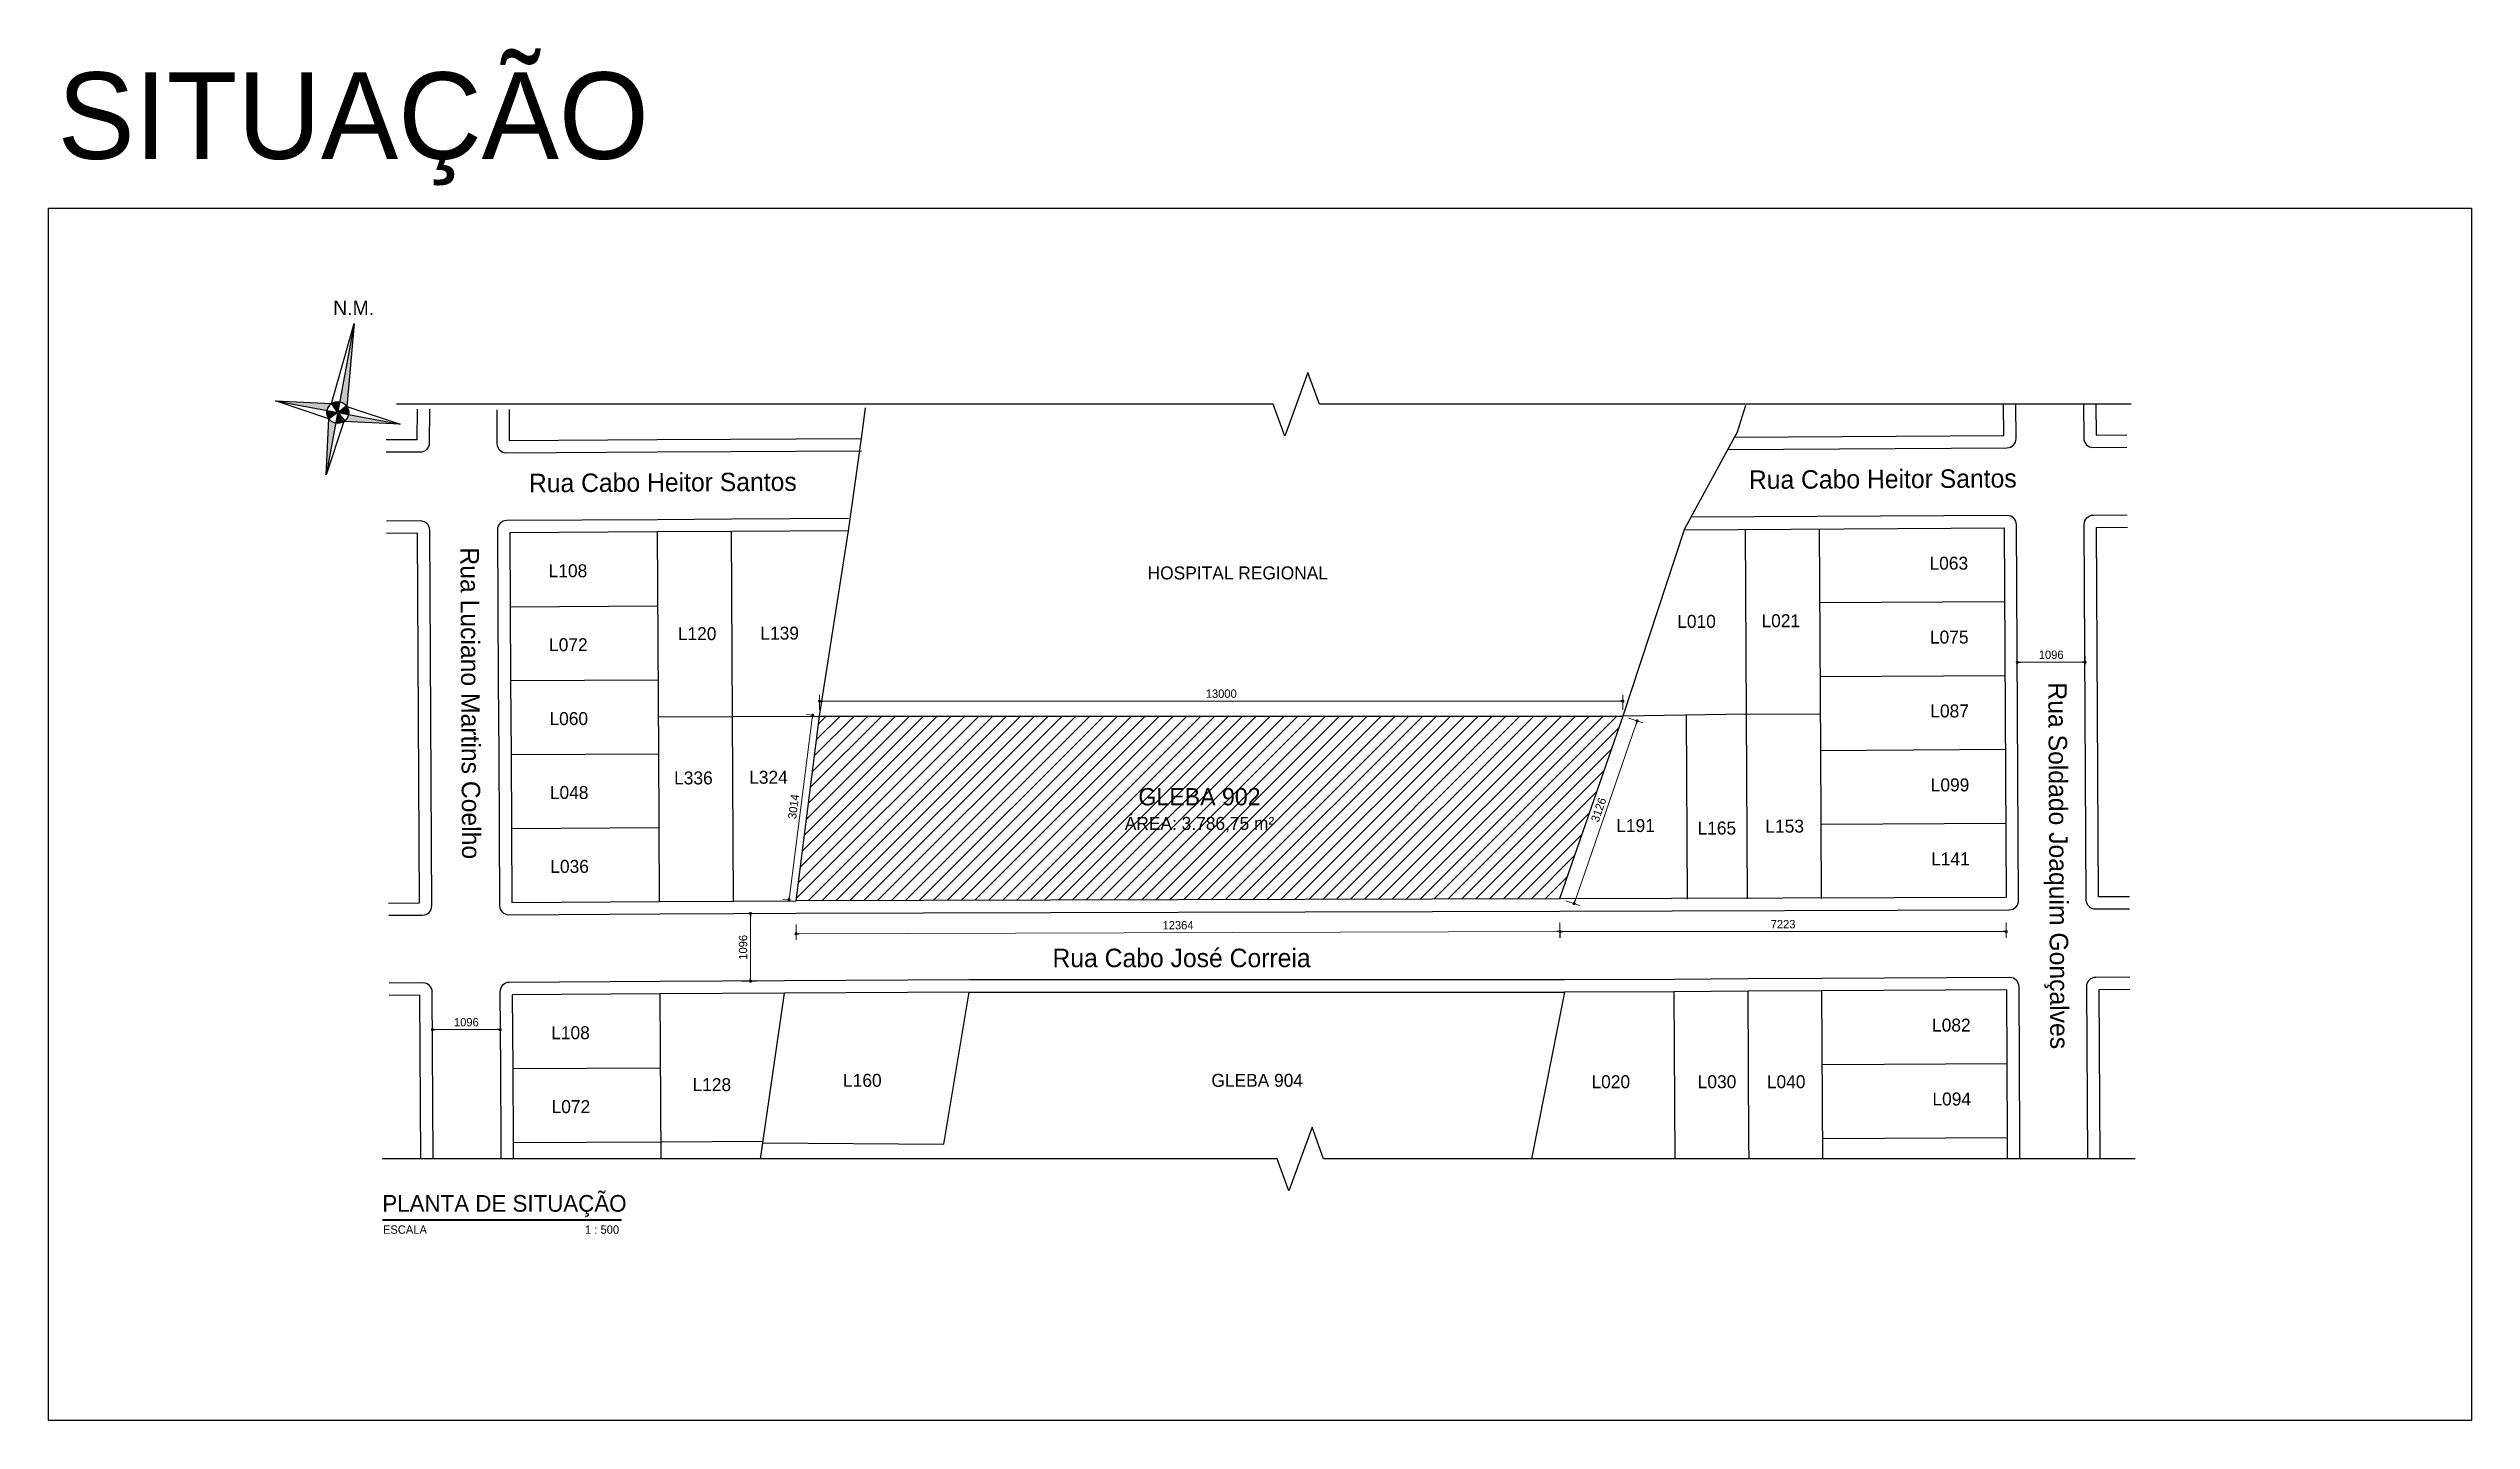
# Model space of a CAD drawing. Header units: centimetres. Extents: x 0 to 1814864, y -139216 to 99734.
# Drawn here: x 610902 to 650117, y 36961 to 59163 of the extents above; entities that cross this region are included whole.
import ezdxf

# ---------------------------------------------------------------- set-up
doc = ezdxf.new("R2010")
doc.units = ezdxf.units.CM
doc.header["$LTSCALE"] = 4
for name, color, linetype in [('0.4', 4, 'Continuous'), ('0.6', 6, 'Continuous'), ('2', 2, 'Continuous'), ('B-COTAS', 1, 'Continuous'), ('C-TEXTO-02', 2, 'Continuous'), ('CONTORNO TERRENO', 3, 'Continuous'), ('NOVO', 170, 'Continuous')]:
    doc.layers.add(name, color=color, linetype=linetype)
for name, color, linetype, lineweight in [('C-TEXTO-01', 2, 'Continuous', 20), ('C-TEXTO-03', 2, 'Continuous', 20), ('textos', 2, 'Continuous', 9)]:
    doc.layers.add(name, color=color, linetype=linetype, lineweight=lineweight)
doc.styles.add('EC_NOMES', font='GOTHIC.TTF')
doc.styles.add('Esc.500', font='ERASLGHT.TTF', dxfattribs={"height": 90})
doc.styles.add('Esc.750', font='ERASLGHT.TTF', dxfattribs={"height": 135})
doc.styles.get("Standard").update_dxf_attribs({"font": 'ERASMD.TTF'})
doc.styles.add('Símbolos', font='ERASLGHT.TTF')
doc.dimstyles.new('ARQ500', dxfattribs={"dimscale": 500, "dimtxt": 90, "dimasz": 0.1, "dimexe": 0.2, "dimexo": 0.2, "dimgap": 0.1, "dimtad": 1, "dimdec": 0, "dimzin": 12, "dimdsep": 46, "dimtxsty": 'Esc.500', "dimblk1": 'DOT', "dimblk2": 'DOT', "dimsah": 1, "dimcen": 0.4, "dimclrd": 256, "dimclre": 256, "dimclrt": 2, "dimadec": 0, "dimazin": 0, "dimtfac": 1, "dimtdec": 0, "dimtix": 1, "dimtmove": 2, "dimatfit": 3, "dimldrblk": 'DOT', "dimfxl": 0.3, "dimfxlon": 1, "dimtolj": 1, "dimtzin": 12, "dimlwd": 9, "dimlwe": 9, "dimarcsym": 0})

msp = doc.modelspace()

# ---------------------------------------------------------------- texts
at = {"layer": '2'}
msp.add_text('N.M.', height=234.5301, dxfattribs=at).set_placement((615510.493, 54848.41))
at = {"layer": 'C-TEXTO-02', "insert": (616305.166, 40256.762), "char_height": 270, "attachment_point": 7, "style": 'Símbolos'}
msp.add_mtext('PLANTA DE SITUAÇÃO', dxfattribs=at)
at = {"layer": 'C-TEXTO-02', "insert": (616314.874, 40118.102), "char_height": 135, "width": 3872.48347, "attachment_point": 1, "style": 'Símbolos'}
msp.add_mtext('ESCALA                                                   1 : 500', dxfattribs=at)
at = {"layer": 'C-TEXTO-03', "style": 'Símbolos'}
for s, p in [('L108', (618997.182, 50606.482)), ('HOSPITAL REGIONAL', (628691.1, 50571.38, -75545.377)), ('L063', (641345.159, 50729.594)), ('L139', (622423.641, 49597.321)), ('L010', (637262.058, 49786.989)), ('L021', (638625.922, 49797.845)), ('L072', (619003.703, 49410.531)), ('L120', (621087.582, 49588.763)), ('L075', (641351.68, 49533.643)), ('L060', (619010.224, 48214.58)), ('L087', (641358.202, 48337.692)), ('L336', (621027.137, 47254.343)), ('L324', (622242.031, 47264.968)), ('L048', (619016.745, 47018.629)), ('L099', (641364.723, 47141.741)), ('L191', (636275.531, 46483.439)), ('L153', (638688.634, 46473.497)), ('L165', (637590.465, 46443.815)), ('L036', (619023.266, 45822.677)), ('L141', (641371.244, 45945.789)), ('L108', (619037.939, 43131.787)), ('L082', (641385.916, 43254.899)), ('L128', (621325.181, 42291.658)), ('L160', (623761.463, 42360.896)), ('GLEBA 904', (629722.67, 42360.896)), ('L020', (635874.573, 42338.419)), ('L030', (637593.571, 42338.419)), ('L040', (638712.826, 42338.419)), ('L072', (619044.46, 41935.836)), ('L094', (641392.438, 42058.948))]:
    msp.add_text(s, height=210, dxfattribs=at).set_placement(p)
at = {"layer": 'C-TEXTO-03', "attachment_point": 1, "style": 'Símbolos'}
for s, insert, char_height, width in [('SITUAÇÃO', (611048.621, 58776.59), 1400, 19590.43881), ('\\pxqc;{\\H1.33333x;\\C6;GLEBA 902\\H0.75x;\\P\\C4;ÁREA: 3.786,75 m²}', (628061.271, 47195.314), 210, 2938.56582)]:
    msp.add_mtext(s, dxfattribs=dict(at, insert=insert, char_height=char_height, width=width))
at = {"layer": 'textos', "style": 'EC_NOMES'}
for s, rotation, p in [('Rua Cabo Heitor Santos', 0.312413, (618678.479, 51980.781)), ('Rua Cabo Heitor Santos', 0.312413, (638422.451, 52035.183)), ('Rua Luciano Martins Coelho', 270.312413, (617568.868, 51088.76)), ('Rua Soldado Joaquim Gonçalves', 270.312413, (643266.921, 48904.26)), ('Rua Cabo José Correia', 359.9960628, (627151.002, 44297.052))]:
    msp.add_text(s, height=298.99226, rotation=rotation, dxfattribs=at).set_placement(p)

# ---------------------------------------------------------------- blocks, each defined once
blk = doc.blocks.new('DOT')
at = {"color": 0, "linetype": 'ByBlock'}
blk.add_line((-0.5, 0), (-1, 0), dxfattribs=at)
at = {"color": 0, "linetype": 'ByBlock', "const_width": 0.5}
blk.add_lwpolyline([(-0.25, 0, 1), (0.25, 0, 1)], format="xyb", close=True, dxfattribs=at)
blk = doc.blocks.new('*D104')
at = {"layer": 'B-COTAS', "lineweight": 9, "transparency": 16777216}
for p, q in [((623382, 48461), (623382, 48702)), ((636382, 48461), (636382, 48702)), ((623432, 48602), (636332, 48602))]:
    blk.add_line(p, q, dxfattribs=at)
at = {"layer": 'DEFPOINTS', "color": 0, "transparency": 16777216}
for p in [(623382, 48361), (636382, 48602), (636382, 48361)]:
    blk.add_point(p, dxfattribs=at)
at = {"layer": 'B-COTAS', "lineweight": 9, "transparency": 16777216, "xscale": 50, "yscale": 50, "zscale": 50, "rotation": 180}
blk.add_blockref('DOT', (623382, 48602), dxfattribs=at)
at = {"layer": 'B-COTAS', "lineweight": 9, "transparency": 16777216, "xscale": 50, "yscale": 50, "zscale": 50}
blk.add_blockref('DOT', (636382, 48602), dxfattribs=at)
at = {"layer": 'B-COTAS', "color": 2, "transparency": 16777216, "insert": (629882, 48722), "char_height": 135, "attachment_point": 5, "style": 'Esc.750'}
blk.add_mtext('\\A1;13000', dxfattribs=at)
blk = doc.blocks.new('_Dot')
at = {"color": 0, "linetype": 'ByBlock', "lineweight": -2}
blk.add_line((-0.5, 0), (-1, 0), dxfattribs=at)
at = {"color": 0, "linetype": 'ByBlock', "const_width": 0.5}
blk.add_lwpolyline([(-0.25, 0, 1), (0.25, 0, 1)], format="xyb", close=True, dxfattribs=at)
blk = doc.blocks.new('*D105')
at = {"layer": 'B-COTAS', "lineweight": 9, "transparency": 16777216}
for p, q in [((623001, 44988), (623001, 44738)), ((623051, 44838), (635315, 44872)), ((635364, 45022), (635365, 44772))]:
    blk.add_line(p, q, dxfattribs=at)
at = {"layer": 'DEFPOINTS', "color": 0, "transparency": 16777216}
for p in [(623000, 45214), (635364, 45248), (635365, 44872)]:
    blk.add_point(p, dxfattribs=at)
at = {"layer": 'B-COTAS', "lineweight": 9, "transparency": 16777216, "xscale": 50, "yscale": 50, "zscale": 50}
for p, rotation in [((623001, 44838), 180.1566305847917), ((635365, 44872), 0.1566305847916921)]:
    blk.add_blockref('DOT', p, dxfattribs=dict(at, rotation=rotation))
at = {"layer": 'B-COTAS', "color": 2, "transparency": 16777216, "insert": (629183, 44975), "char_height": 135, "attachment_point": 5, "rotation": 0.1566, "style": 'Esc.750'}
blk.add_mtext('\\A1;12364', dxfattribs=at)
blk = doc.blocks.new('*D106')
at = {"layer": 'B-COTAS', "lineweight": 9, "transparency": 16777216}
for p, q in [((636477, 48328), (636707, 48249)), ((636596, 48234), (635610, 45373)), ((635458, 45372), (635688, 45293))]:
    blk.add_line(p, q, dxfattribs=at)
at = {"layer": 'DEFPOINTS', "color": 0, "transparency": 16777216}
for p in [(636382, 48361), (635364, 45405), (635593, 45326)]:
    blk.add_point(p, dxfattribs=at)
at = {"layer": 'B-COTAS', "lineweight": 9, "transparency": 16777216, "xscale": 50, "yscale": 50, "zscale": 50}
for p, rotation in [((636612, 48282), 70.9824842449628), ((635593, 45326), 250.9824842449628)]:
    blk.add_blockref('DOT', p, dxfattribs=dict(at, rotation=rotation))
at = {"layer": 'B-COTAS', "color": 2, "transparency": 16777216, "insert": (635990, 46843), "char_height": 135, "attachment_point": 5, "rotation": 70.9825, "style": 'Esc.750'}
blk.add_mtext('\\A1;3126', dxfattribs=at)
blk = doc.blocks.new('*D107')
at = {"layer": 'B-COTAS', "lineweight": 9, "transparency": 16777216}
for p, q in [((623264, 48325), (622895, 45435)), ((623283, 48373), (623171, 48388)), ((622901, 45384), (622789, 45398))]:
    blk.add_line(p, q, dxfattribs=at)
at = {"layer": 'DEFPOINTS', "color": 0, "transparency": 16777216}
for p in [(623382, 48361), (622888, 45386), (623000, 45371)]:
    blk.add_point(p, dxfattribs=at)
at = {"layer": 'B-COTAS', "lineweight": 9, "transparency": 16777216, "xscale": 50, "yscale": 50, "zscale": 50}
for p, rotation in [((623270, 48375), 82.72044767476393), ((622888, 45386), 262.7204476747639)]:
    blk.add_blockref('DOT', p, dxfattribs=dict(at, rotation=rotation))
at = {"layer": 'B-COTAS', "color": 2, "transparency": 16777216, "insert": (622961, 46895), "char_height": 135, "attachment_point": 5, "rotation": 82.7204, "style": 'Esc.750'}
blk.add_mtext('\\A1;3014', dxfattribs=at)
blk = doc.blocks.new('*D108')
at = {"layer": 'B-COTAS', "lineweight": 9, "transparency": 16777216}
for p, q in [((635364, 45022), (635364, 44772)), ((635414, 44872), (642537, 44872)), ((642587, 45022), (642587, 44772))]:
    blk.add_line(p, q, dxfattribs=at)
at = {"layer": 'DEFPOINTS', "color": 0, "transparency": 16777216}
for p in [(635364, 45248), (642587, 45288), (642587, 44872)]:
    blk.add_point(p, dxfattribs=at)
at = {"layer": 'B-COTAS', "lineweight": 9, "transparency": 16777216, "xscale": 50, "yscale": 50, "zscale": 50, "rotation": 180}
blk.add_blockref('DOT', (635364, 44872), dxfattribs=at)
at = {"layer": 'B-COTAS', "lineweight": 9, "transparency": 16777216, "xscale": 50, "yscale": 50, "zscale": 50}
blk.add_blockref('DOT', (642587, 44872), dxfattribs=at)
at = {"layer": 'B-COTAS', "color": 2, "transparency": 16777216, "insert": (638975, 44992), "char_height": 135, "attachment_point": 5, "style": 'Esc.750'}
blk.add_mtext('\\A1;7223', dxfattribs=at)
blk = doc.blocks.new('*D109')
at = {"layer": 'B-COTAS', "lineweight": 9, "transparency": 16777216}
for p, q in [((622113, 45166), (622363, 45166)), ((622263, 45116), (622263, 44120)), ((622113, 44070), (622363, 44070))]:
    blk.add_line(p, q, dxfattribs=at)
at = {"layer": 'DEFPOINTS', "color": 0, "transparency": 16777216}
for p in [(621990, 45166), (621996, 44070), (622263, 44070)]:
    blk.add_point(p, dxfattribs=at)
at = {"layer": 'B-COTAS', "lineweight": 9, "transparency": 16777216, "xscale": 50, "yscale": 50, "zscale": 50}
for p, rotation in [((622263, 45166), 90), ((622263, 44070), 270)]:
    blk.add_blockref('DOT', p, dxfattribs=dict(at, rotation=rotation))
at = {"layer": 'B-COTAS', "color": 2, "transparency": 16777216, "insert": (622144, 44618), "char_height": 135, "attachment_point": 5, "rotation": 90, "style": 'Esc.750'}
blk.add_mtext('\\A1;1096', dxfattribs=at)
blk = doc.blocks.new('*D110')
at = {"layer": 'B-COTAS', "lineweight": 9, "transparency": 16777216}
for p, q in [((642766, 49188), (642766, 49332)), ((642816, 49232), (643812, 49232)), ((643862, 49194), (643862, 49332))]:
    blk.add_line(p, q, dxfattribs=at)
at = {"layer": 'DEFPOINTS', "color": 0, "transparency": 16777216}
for p in [(642766, 49088), (643862, 49232), (643862, 49094)]:
    blk.add_point(p, dxfattribs=at)
at = {"layer": 'B-COTAS', "lineweight": 9, "transparency": 16777216, "xscale": 50, "yscale": 50, "zscale": 50, "rotation": 180}
blk.add_blockref('DOT', (642766, 49232), dxfattribs=at)
at = {"layer": 'B-COTAS', "lineweight": 9, "transparency": 16777216, "xscale": 50, "yscale": 50, "zscale": 50}
blk.add_blockref('DOT', (643862, 49232), dxfattribs=at)
at = {"layer": 'B-COTAS', "color": 2, "transparency": 16777216, "insert": (643314, 49351), "char_height": 135, "attachment_point": 5, "style": 'Esc.750'}
blk.add_mtext('\\A1;1096', dxfattribs=at)
blk = doc.blocks.new('*D111')
at = {"layer": 'B-COTAS', "lineweight": 9, "transparency": 16777216}
for p, q in [((617116, 43286), (617116, 43386)), ((618163, 43286), (617166, 43286)), ((618213, 43286), (618213, 43386))]:
    blk.add_line(p, q, dxfattribs=at)
at = {"layer": 'DEFPOINTS', "color": 0, "transparency": 16777216}
for p in [(617116, 43286), (617116, 43271), (618213, 43277)]:
    blk.add_point(p, dxfattribs=at)
at = {"layer": 'B-COTAS', "lineweight": 9, "transparency": 16777216, "xscale": 50, "yscale": 50, "zscale": 50, "rotation": 180}
blk.add_blockref('DOT', (617116, 43286), dxfattribs=at)
at = {"layer": 'B-COTAS', "lineweight": 9, "transparency": 16777216, "xscale": 50, "yscale": 50, "zscale": 50}
blk.add_blockref('DOT', (618213, 43286), dxfattribs=at)
at = {"layer": 'B-COTAS', "color": 2, "transparency": 16777216, "insert": (617665, 43406), "char_height": 135, "attachment_point": 5, "style": 'Esc.750'}
blk.add_mtext('\\A1;1096', dxfattribs=at)

# ---------------------------------------------------------------- dimensions: what is measured, and where the dimension line sits
at = {"layer": 'B-COTAS'}
for base, p1, p2, picture, middle in [((643862.339, 49231.648), (642766.05, 49088.099), (643862.339, 49094.077), '*D110', (643314.195, 49351.225)), ((636382.491, 48602.011), (623382.051, 48360.768), (636382.491, 48360.768), '*D104', (629882.271, 48721.588)), ((642586.587, 44872.136), (635363.734, 45248.275), (642586.587, 45287.659), '*D108', (638975.16, 44991.713)), ((617116.399, 43286.346), (618212.687, 43277.053), (617116.399, 43271.076), '*D111', (617664.543, 43405.923))]:
    dim = msp.add_linear_dim(base=base, p1=p1, p2=p2, dimstyle='ARQ500', override={"dimtxsty": 'Esc.750'}, dxfattribs=at)
    dim.commit()
    dim.dimension.update_dxf_attribs({"geometry": picture, "text_midpoint": middle})
for p1, p2, distance, picture, middle in [((623382.051, 48360.768), (623000.165, 45371.218), -112.8, '*D107', (622960.604, 46895.438)), ((636382.491, 48360.768), (635363.734, 45405.017), 242.982, '*D106', (635989.782, 46842.68)), ((623000.165, 45214.476), (635363.734, 45248.275), -376.14, '*D105', (629182.651, 44974.813))]:
    dim = msp.add_aligned_dim(p1=p1, p2=p2, distance=distance, dimstyle='ARQ500', override={"dimtxsty": 'Esc.750'}, dxfattribs=at)
    dim.commit()
    dim.dimension.update_dxf_attribs({"geometry": picture, "text_midpoint": middle})
dim = msp.add_linear_dim(base=(622263.14, 44070.089), p1=(621989.677, 45166.377), p2=(621995.655, 44070.089), angle=90, dimstyle='ARQ500', override={"dimtxsty": 'Esc.750'}, dxfattribs=at)
dim.commit()
dim.dimension.update_dxf_attribs({"geometry": '*D109', "text_midpoint": (622143.564, 44618.233)})

# ---------------------------------------------------------------- hatches: boundary and pattern name
at = {"layer": '2'}
h = msp.add_hatch(color=256, dxfattribs=at)
h.paths.add_polyline_path([(615729.918, 53372.198), (615850.099, 54713.631), (615616.019, 53446.256, -0.199527702)])
h.paths.add_polyline_path([(616592.319, 53082.865), (615757.834, 53239.536, -0.198640229), (615683.94, 53126.196)])
h.paths.add_polyline_path([(615397.511, 52263.194), (615551.723, 53098.138, -0.197987754), (615438.418, 53171.333)])
h.paths.add_polyline_path([(615409.907, 53304.858, -0.197933079), (615483.405, 53417.925), (614575.423, 53461.529)])
h = msp.add_hatch(color=256, dxfattribs=at)
h.paths.add_polyline_path([(615583.871, 53272.197), (615409.907, 53304.858, 0.200603678), (615438.418, 53171.333)])
h.paths.add_polyline_path([(615683.94, 53126.196), (615583.871, 53272.197), (615551.723, 53098.138, 0.198418582)])
h.paths.add_polyline_path([(615757.834, 53239.536, 0.199063094), (615729.918, 53372.198), (615583.871, 53272.197)])
h.paths.add_polyline_path([(615583.871, 53272.197), (615616.019, 53446.256, 0.199125863), (615483.405, 53417.925)])
at = {"layer": 'B-COTAS'}
h = msp.add_hatch(dxfattribs=at)
h.set_pattern_fill('ANSI31', color=8, scale=50)
h.set_pattern_definition([(45, (428043.56, 152630.52), (-112.2532, 112.2532), [])])
h.paths.add_polyline_path([(635357.469, 45405), (636382.491, 48360.768), (623382.051, 48360.768), (623000.165, 45371.218)])
h.paths.add_polyline_path([(628251.211, 46343.79), (630815.743, 46343.79), (630815.743, 47334.788), (628251.211, 47334.788)], flags=24)

# ---------------------------------------------------------------- linework, layer by layer
at = {"layer": '0.4', "ltscale": 2, "transparency": 33554559}
msp.add_line((622463.83, 41452.01), (622813.975, 43875.22), dxfattribs=at)
at = {"layer": '0.4'}
for points in [[(623382.051, 48360.768), (623849.574, 51355.784), (624060.68, 52851.919), (624122.744, 53350.585)], [(637371.633, 51376.261), (638235.332, 52958.775), (638374.308, 53390.185)], [(638191.861, 52875.717), (642545.937, 52899.458), (642543.22, 53397.771)], [(644038.159, 53405.922), (644040.876, 52907.609), (644539.189, 52910.327)], [(616867.757, 53327.299), (616865.04, 52828.986), (616366.727, 52831.703)], [(618357.262, 53319.148), (618359.979, 52820.835), (620751.882, 52833.877), (621947.833, 52840.398), (624060.68, 52851.919)], [(637371.633, 51376.261), (642554.089, 51404.519), (642586.694, 45424.763), (635363.734, 45405.017)], [(637371.633, 51376.261), (636382.491, 48360.768)], [(644579.946, 45435.631), (644081.633, 45432.914), (644049.028, 51412.67), (644547.341, 51415.388)], [(616407.484, 45335.271), (616905.797, 45337.988), (616873.191, 51317.744), (616374.878, 51315.027)], [(623849.574, 51355.784), (621955.984, 51345.459), (620760.033, 51338.938), (618368.13, 51325.896), (618374.652, 50129.944), (618381.173, 48933.993), (618387.694, 47738.042), (618394.215, 46542.09), (618400.736, 45346.139), (620792.639, 45359.182), (621988.59, 45365.703), (623000.165, 45371.218)], [(642609.757, 41195.173), (642607.888, 41537.921), (642601.367, 42733.872), (642594.846, 43929.824), (639604.968, 43913.521), (638409.016, 43907), (637213.065, 43900.478), (635437.383, 43890.695)], [(644104.74, 41195.173), (644089.785, 43937.975), (644588.098, 43940.692)], [(616928.387, 41195.173), (616913.949, 43843.049), (616415.636, 43840.332)], [(625803.853, 43891.523), (622813.975, 43875.22), (620800.79, 43864.242), (618408.888, 43851.2), (618415.409, 42655.249), (618421.93, 41459.298), (618423.37, 41195.173)], [(622425.311, 41195.173), (622463.83, 41452.01), (625394.754, 41433.735), (625803.853, 43891.523), (635437.383, 43890.695), (634905.332, 41195.173)]]:
    msp.add_lwpolyline(points, dxfattribs=at)
for points in [[(638080.88, 52675.78), (642596.855, 52700.405, 0.414213562), (642745.534, 52850.714), (642742.545, 53398.858)], [(643838.834, 53404.836), (643841.823, 52856.691, 0.414213562), (643992.132, 52708.013), (644540.276, 52711.001)], [(617067.082, 53326.212), (617064.093, 52778.068, -0.414213562), (616913.784, 52629.389), (616365.64, 52632.378)], [(618157.937, 53318.061), (618160.926, 52769.916, 0.414213562), (618311.235, 52621.238), (620752.968, 52634.552), (621948.92, 52641.073), (624061.767, 52652.594)], [(616408.571, 45135.945), (616956.715, 45138.934, 0.414213562), (617105.394, 45289.243), (617072.245, 51368.662, 0.414213562), (616921.936, 51517.341), (616373.792, 51514.352)], [(623848.487, 51555.109), (621954.897, 51544.784), (620758.946, 51538.263), (618317.212, 51524.949, 0.414213562), (618168.534, 51374.64), (618175.326, 50128.857), (618181.848, 48932.906), (618188.369, 47736.955), (618194.89, 46541.004), (618201.683, 45295.221, 0.414213562), (618351.992, 45146.542), (620793.726, 45159.856), (621989.677, 45166.377), (623001.252, 45171.893), (635364.279, 45205.69), (642637.207, 45225.572, 0.415010138), (642786.292, 45375.883), (642753.142, 51455.437, 0.414213562), (642602.833, 51604.116), (637480.748, 51576.187)], [(644581.033, 45236.306), (644032.889, 45233.317, -0.414213562), (643882.58, 45381.996), (643849.431, 51461.415, -0.414213562), (643998.109, 51611.724), (644546.254, 51614.713)], [(617127.718, 41195.173), (617113.002, 43893.967, 0.414213562), (616962.693, 44042.646), (616414.549, 44039.657)], [(642809.088, 41195.173), (642807.213, 41539.008), (642800.692, 42734.959), (642793.899, 43980.742, 0.414213562), (642643.59, 44129.421), (639603.881, 44112.846), (638407.929, 44106.325), (637211.973, 44099.804), (635436.285, 44090.02), (625802.766, 44090.848), (622812.888, 44074.545), (620799.703, 44063.568), (618357.969, 44050.254, 0.414213562), (618209.291, 43899.945), (618216.084, 42654.162), (618222.605, 41458.211), (618224.039, 41195.173)], [(643905.409, 41195.173), (643890.188, 43986.719, -0.414213562), (644038.867, 44137.029), (644587.011, 44140.017)]]:
    msp.add_lwpolyline(points, format="xyb", dxfattribs=at)
at = {"layer": '0.4', "ltscale": 2, "transparency": 33554687}
for points in [[(638400.865, 45401.939), (638368.259, 51381.695)], [(639583.774, 47800.362), (639564.21, 51388.216)], [(620779.596, 47751.084), (620760.033, 51338.938)], [(621988.59, 45365.703), (621955.984, 51345.459)], [(642560.61, 50208.568), (639570.732, 50192.265)], [(618374.652, 50129.944), (620766.554, 50142.987)], [(618381.173, 48933.993), (620773.075, 48947.035)], [(642567.131, 49012.616), (639577.253, 48996.314)], [(620776.336, 48349.06), (621972.287, 48355.581), (623382.051, 48360.768)], [(638384.562, 48391.817), (636382.491, 48360.768)], [(637405.983, 48386.481), (637422.286, 45396.603)], [(638384.562, 48391.817), (639580.513, 48398.338)], [(639596.816, 45408.46), (639583.449, 47859.952)], [(618387.694, 47738.042), (620779.596, 47751.084)], [(620792.639, 45359.182), (620779.272, 47810.674)], [(642573.652, 47816.665), (639583.774, 47800.362)], [(618394.215, 46542.09), (620786.118, 46555.133)], [(642580.173, 46620.714), (639590.295, 46604.411)], [(620815.344, 41195.173), (620800.79, 43864.242)], [(637227.816, 41195.173), (637213.065, 43900.478)], [(638422.384, 41455.507), (638409.016, 43907)], [(639619.79, 41195.173), (639604.968, 43913.521)], [(618415.409, 42655.249), (620807.311, 42668.291)], [(642601.367, 42733.872), (639611.489, 42717.569)], [(618421.93, 41459.298), (620813.832, 41472.34)], [(620813.832, 41472.34), (622468.232, 41481.361)], [(638423.803, 41195.173), (638422.384, 41455.507)], [(642607.888, 41537.921), (639618.01, 41521.618)]]:
    msp.add_lwpolyline(points, dxfattribs=at)
at = {"layer": '0.6'}
msp.add_lwpolyline([(635357.469, 45405), (623000.165, 45371.218), (623382.051, 48360.768), (636382.491, 48360.768)], close=True, dxfattribs=at)
at = {"layer": '2'}
for p, q in [((615850.099, 54713.631), (615397.511, 52263.194)), ((615483.405, 53417.925), (615850.099, 54713.631)), ((615850.099, 54713.631), (615729.918, 53372.198)), ((614575.423, 53461.529), (616592.319, 53082.865)), ((614575.423, 53461.529), (615483.405, 53417.925)), ((615438.418, 53171.333), (614575.423, 53461.529)), ((615583.871, 53272.197), (615483.405, 53417.925)), ((615586.856, 53274.457), (615722.817, 53387.792)), ((615729.918, 53372.198), (616592.319, 53082.865)), ((615397.511, 52263.194), (615438.418, 53171.333)), ((615683.94, 53126.196), (615397.511, 52263.194)), ((615583.871, 53272.197), (615438.418, 53171.333)), ((615586.856, 53274.457), (615700.254, 53138.55)), ((616592.319, 53082.865), (615683.94, 53126.196))]:
    msp.add_line(p, q, dxfattribs=at)
msp.add_circle((615583.871, 53272.197), 177.003, dxfattribs=at)
at = {"layer": 'C-TEXTO-01', "const_width": 30}
msp.add_lwpolyline([(616305.166, 40205.054), (620179.518, 40205.054)], dxfattribs=at)
at = {"layer": 'CONTORNO TERRENO', "linetype": 'Continuous'}
for points in [[(644608.531, 53405.922), (631472.808, 53405.922), (631285.308, 53921.075), (630910.308, 52890.77), (630722.808, 53405.922), (616536.954, 53405.922)], [(644675.113, 41195.173), (631539.39, 41195.173), (631351.89, 41710.325), (630976.89, 40680.021), (630789.39, 41195.173), (616305.166, 41195.173)]]:
    msp.add_lwpolyline(points, dxfattribs=at)
at = {"layer": 'NOVO'}
msp.add_lwpolyline([(610901.856, 56579.895), (650117.231, 56579.895), (650117.231, 36960.866), (610901.856, 36960.866)], close=True, dxfattribs=at)

msp.set_redraw_order([(e.dxf.handle, doc.entitydb.next_handle()) for e in msp.query("TEXT MTEXT ATTDEF DIMENSION ARC_DIMENSION")])  # texts and dimensions are drawn at this point

doc.saveas('drawing.dxf')
